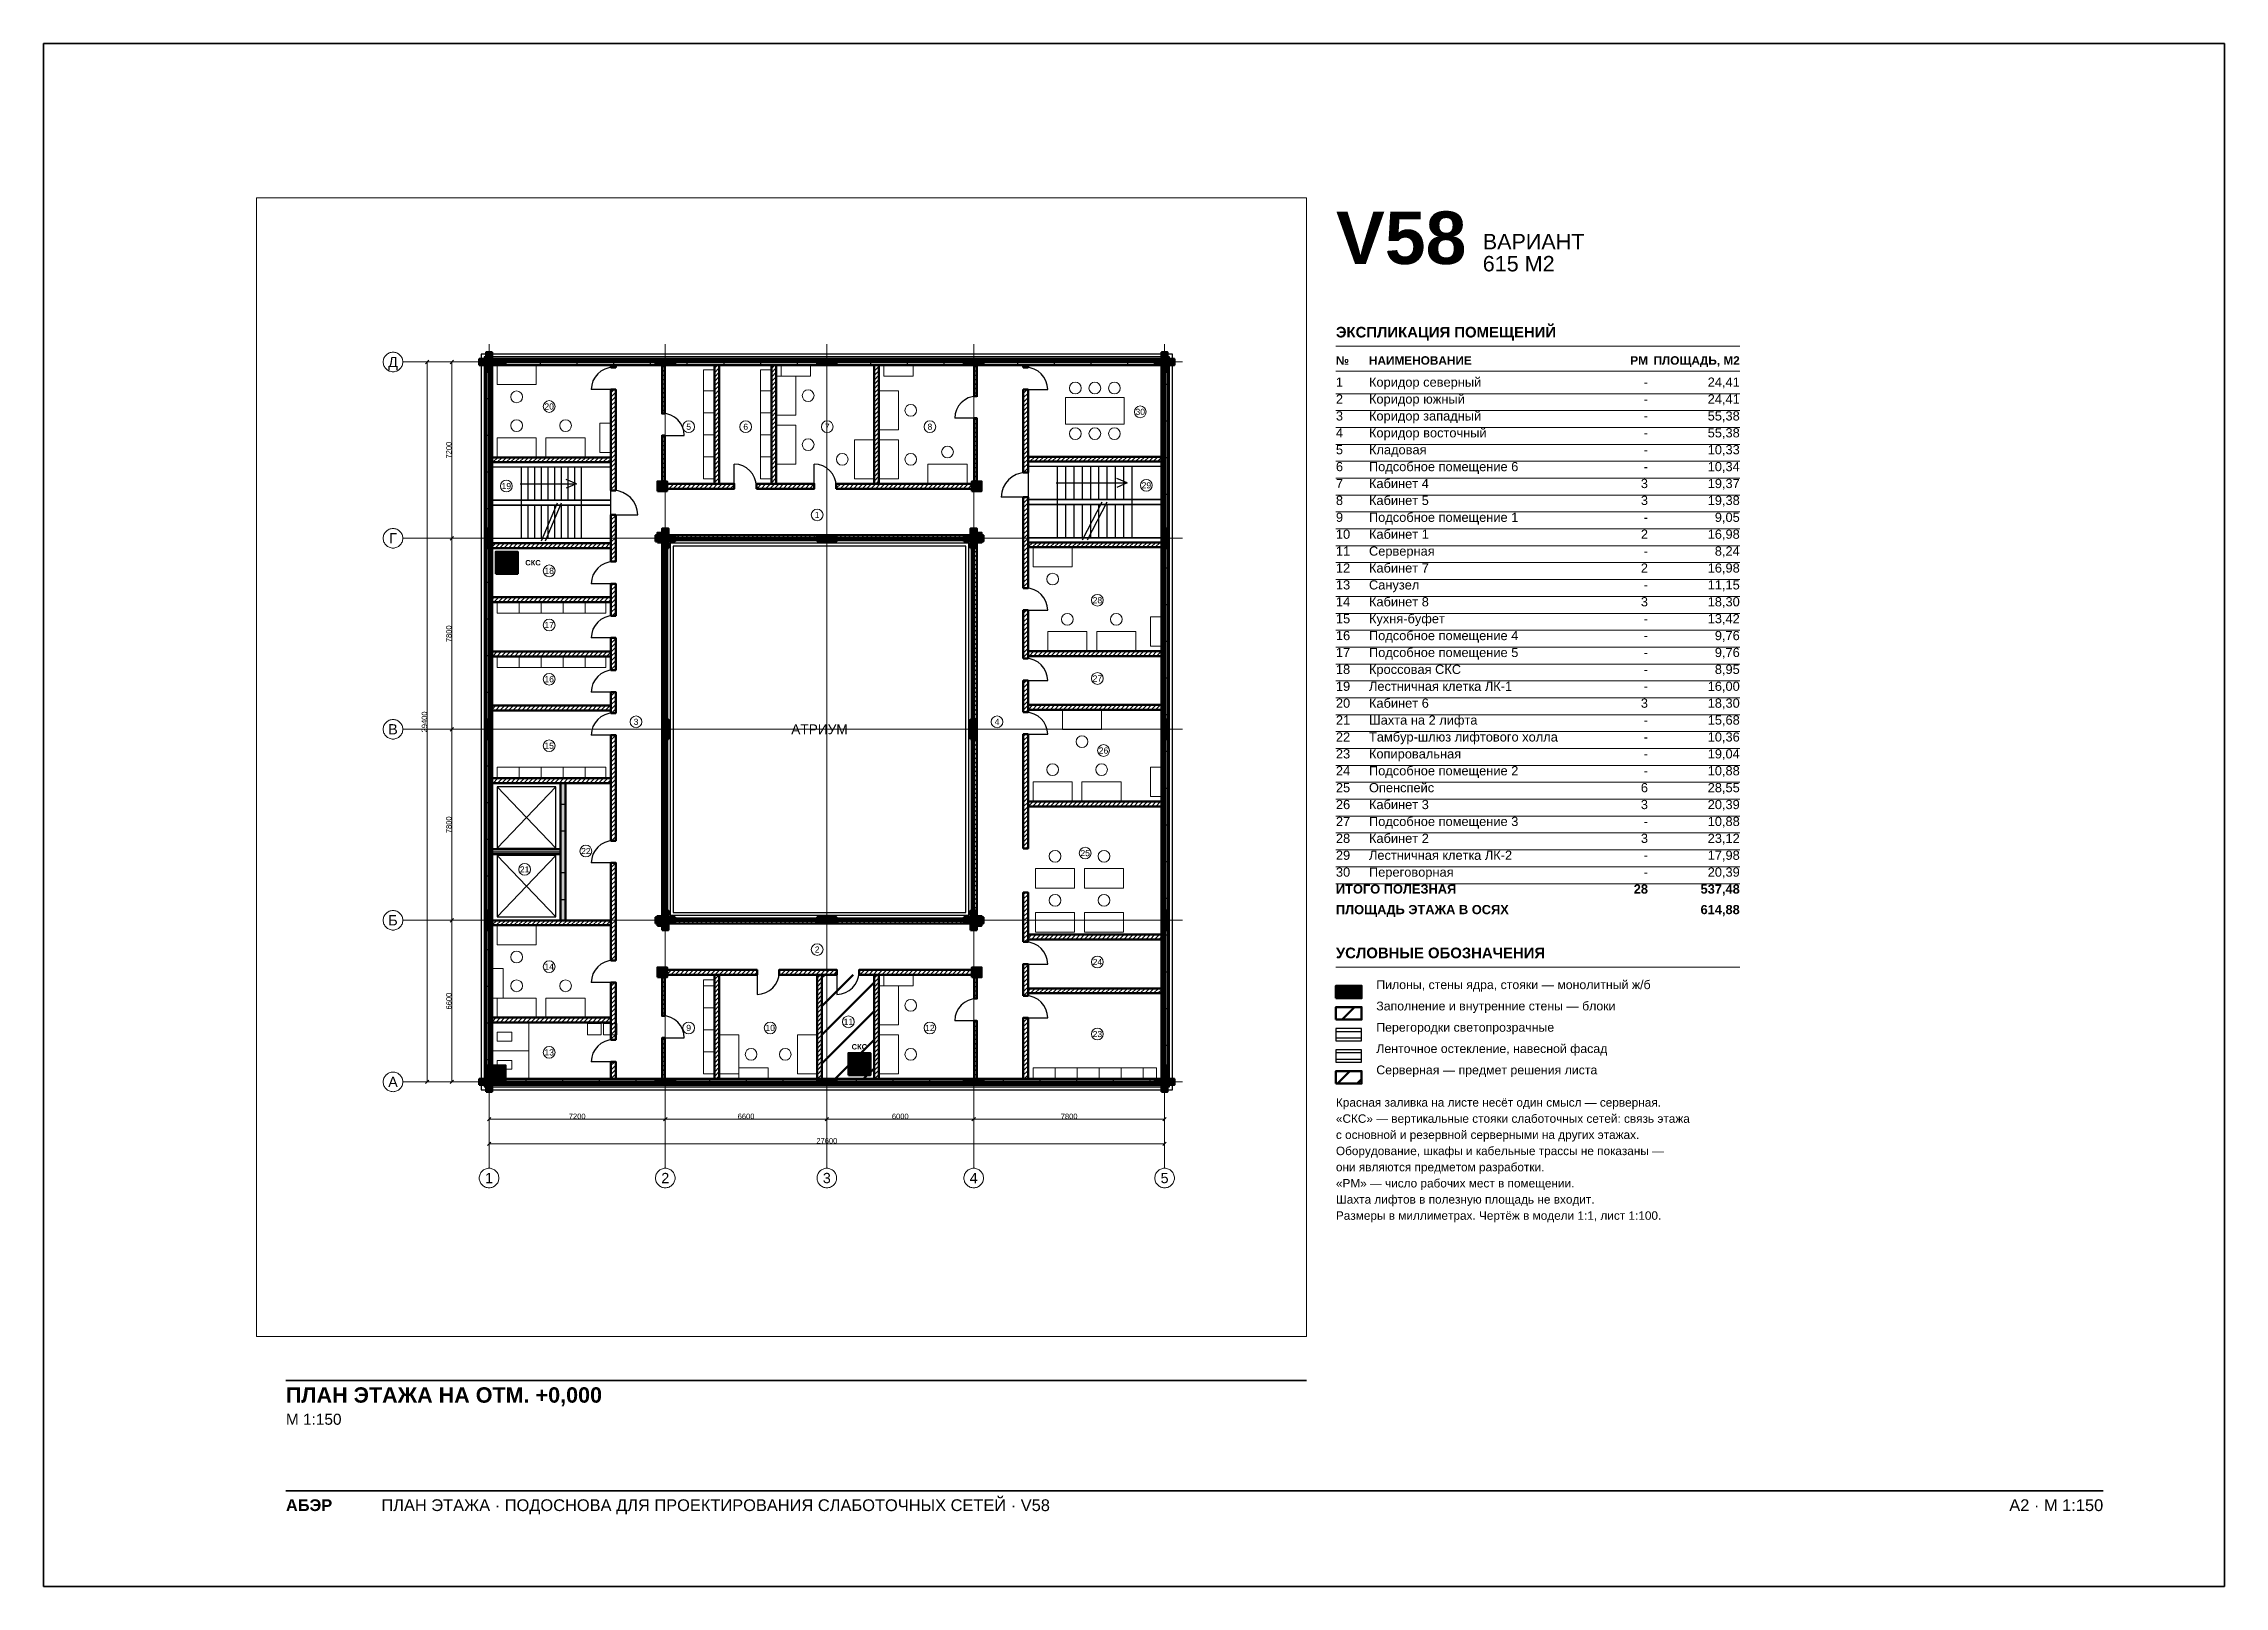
# Paper-space layout 'A2-1-100' of a CAD drawing. Header units: millimetres. Extents: x 0 to 594, y 0 to 420.
# The model-space entities are those that its viewports show. They can reach past a viewport. Long polylines and large blocks are cut down to what shows.
import ezdxf
from ezdxf.enums import TextEntityAlignment as Align

# ---------------------------------------------------------------- set-up
doc = ezdxf.new("R2010")
doc.units = ezdxf.units.MM
doc.linetypes.add('CENTER2', pattern=[2.541, 1.587, -0.318, 0.318, -0.318])
for name, color, linetype, lineweight in [('A-ANNO-LEGEND', 7, 'CONTINUOUS', 18), ('A-ANNO-NOTES', 8, 'CONTINUOUS', 13), ('A-ANNO-ROOM', 7, 'CONTINUOUS', 18), ('A-ANNO-TABLE', 7, 'CONTINUOUS', 18), ('A-DIMS', 8, 'CONTINUOUS', 13), ('A-DOOR', 3, 'CONTINUOUS', 25), ('A-ELEV', 7, 'CONTINUOUS', 25), ('A-FACADE-PANEL', 8, 'CONTINUOUS', 25), ('A-FURN', 8, 'CONTINUOUS', 18), ('A-GLAZ-RIBBON', 5, 'CONTINUOUS', 25), ('A-GRID', 8, 'CENTER2', 13), ('A-HATCH', 9, 'CONTINUOUS', 9), ('A-OUTLINE', 7, 'CONTINUOUS', 50), ('A-SANI', 8, 'CONTINUOUS', 18), ('A-STAIR', 7, 'CONTINUOUS', 25), ('A-TITLE', 7, 'CONTINUOUS', 35), ('A-VIEWPORT', 8, 'CONTINUOUS', 9), ('A-WALL-BLOCK', 9, 'CONTINUOUS', 50), ('A-WALL-GLASS', 4, 'CONTINUOUS', 25), ('A-WALL-RC', 7, 'CONTINUOUS', 50), ('E-SCS-RISER', 1, 'CONTINUOUS', 50), ('E-SERVER-ROOM', 1, 'CONTINUOUS', 50)]:
    doc.layers.add(name, color=color, linetype=linetype, lineweight=lineweight)
doc.styles.add('Arial', font='arial.ttf')
doc.styles.add('Arial-Bold', font='arialbd.ttf')
doc.styles.get("Standard").update_dxf_attribs({"font": 'arial.ttf'})

psp = doc.layouts.new('A2-1-100')

# ---------------------------------------------------------------- texts
at = {"layer": 'A-ANNO-LEGEND'}
for s, height, style, p in [('УСЛОВНЫЕ ОБОЗНАЧЕНИЯ', 2.9, 'Arial-Bold', (352, 171)), ('Пилоны, стены ядра, стояки — монолитный ж/б', 2.4, 'Arial', (363, 162.6)), ('Заполнение и внутренние стены — блоки', 2.4, 'Arial', (363, 156.8)), ('Перегородки светопрозрачные', 2.4, 'Arial', (363, 151)), ('Ленточное остекление, навесной фасад', 2.4, 'Arial', (363, 145.2)), ('Серверная — предмет решения листа', 2.4, 'Arial', (363, 139.4))]:
    psp.add_text(s, height=height, dxfattribs=dict(at, style=style)).set_placement(p)
at = {"layer": 'A-ANNO-NOTES', "style": 'Arial'}
for s, p in [('Красная заливка на листе несёт один смысл — серверная.', (352, 130.6)), ('«СКС» — вертикальные стояки слаботочных сетей: связь этажа', (352, 126.2)), ('с основной и резервной серверными на других этажах.', (352, 121.8)), ('Оборудование, шкафы и кабельные трассы не показаны —', (352, 117.4)), ('они являются предметом разработки.', (352, 113)), ('«РМ» — число рабочих мест в помещении.', (352, 108.6)), ('Шахта лифтов в полезную площадь не входит.', (352, 104.2)), ('Размеры в миллиметрах. Чертёж в модели 1:1, лист 1:100.', (352, 99.8))]:
    psp.add_text(s, height=2.3, dxfattribs=at).set_placement(p)
at = {"layer": 'A-ANNO-TABLE'}
for s, height, style, p in [('ЭКСПЛИКАЦИЯ ПОМЕЩЕНИЙ', 2.9, 'Arial-Bold', (352, 340)), ('№', 2.3, 'Arial-Bold', (352, 332.6)), ('НАИМЕНОВАНИЕ', 2.3, 'Arial-Bold', (361, 332.6)), ('1', 2.5, 'Arial', (352, 326.6)), ('Коридор северный', 2.5, 'Arial', (361, 326.6)), ('2', 2.5, 'Arial', (352, 322)), ('Коридор южный', 2.5, 'Arial', (361, 322)), ('4', 2.5, 'Arial', (352, 312.8)), ('3', 2.5, 'Arial', (352, 317.4)), ('Коридор западный', 2.5, 'Arial', (361, 317.4)), ('Коридор восточный', 2.5, 'Arial', (361, 312.8)), ('5', 2.5, 'Arial', (352, 308.2)), ('Кладовая', 2.5, 'Arial', (361, 308.2)), ('6', 2.5, 'Arial', (352, 303.6)), ('Подсобное помещение 6', 2.5, 'Arial', (361, 303.6)), ('7', 2.5, 'Arial', (352, 299)), ('Кабинет 4', 2.5, 'Arial', (361, 299)), ('Кабинет 5', 2.5, 'Arial', (361, 294.4)), ('8', 2.5, 'Arial', (352, 294.4)), ('9', 2.5, 'Arial', (352, 289.8)), ('Подсобное помещение 1', 2.5, 'Arial', (361, 289.8)), ('10', 2.5, 'Arial', (352, 285.2)), ('Кабинет 1', 2.5, 'Arial', (361, 285.2)), ('11', 2.5, 'Arial', (352, 280.6)), ('Серверная', 2.5, 'Arial', (361, 280.6)), ('12', 2.5, 'Arial', (352, 276)), ('13', 2.5, 'Arial', (352, 271.4)), ('Санузел', 2.5, 'Arial', (361, 271.4)), ('Кабинет 7', 2.5, 'Arial', (361, 276)), ('14', 2.5, 'Arial', (352, 266.8)), ('Кабинет 8', 2.5, 'Arial', (361, 266.8)), ('15', 2.5, 'Arial', (352, 262.2)), ('Кухня-буфет', 2.5, 'Arial', (361, 262.2)), ('16', 2.5, 'Arial', (352, 257.6)), ('17', 2.5, 'Arial', (352, 253)), ('Подсобное помещение 4', 2.5, 'Arial', (361, 257.6)), ('Подсобное помещение 5', 2.5, 'Arial', (361, 253)), ('18', 2.5, 'Arial', (352, 248.4)), ('Кроссовая СКС', 2.5, 'Arial', (361, 248.4)), ('19', 2.5, 'Arial', (352, 243.8)), ('Лестничная клетка ЛК-1', 2.5, 'Arial', (361, 243.8)), ('20', 2.5, 'Arial', (352, 239.2)), ('Кабинет 6', 2.5, 'Arial', (361, 239.2)), ('21', 2.5, 'Arial', (352, 234.6)), ('22', 2.5, 'Arial', (352, 230)), ('Тамбур-шлюз лифтового холла', 2.5, 'Arial', (361, 230)), ('Шахта на 2 лифта', 2.5, 'Arial', (361, 234.6)), ('23', 2.5, 'Arial', (352, 225.4)), ('Копировальная', 2.5, 'Arial', (361, 225.4)), ('24', 2.5, 'Arial', (352, 220.8)), ('Подсобное помещение 2', 2.5, 'Arial', (361, 220.8)), ('25', 2.5, 'Arial', (352, 216.2)), ('26', 2.5, 'Arial', (352, 211.6)), ('Опенспейс', 2.5, 'Arial', (361, 216.2)), ('Кабинет 3', 2.5, 'Arial', (361, 211.6)), ('27', 2.5, 'Arial', (352, 207)), ('Подсобное помещение 3', 2.5, 'Arial', (361, 207)), ('28', 2.5, 'Arial', (352, 202.4)), ('Кабинет 2', 2.5, 'Arial', (361, 202.4)), ('29', 2.5, 'Arial', (352, 197.8)), ('Лестничная клетка ЛК-2', 2.5, 'Arial', (361, 197.8)), ('30', 2.5, 'Arial', (352, 193.2)), ('ИТОГО ПОЛЕЗНАЯ', 2.5, 'Arial-Bold', (352, 188.6)), ('Переговорная', 2.5, 'Arial', (361, 193.2)), ('ПЛОЩАДЬ ЭТАЖА В ОСЯХ', 2.5, 'Arial-Bold', (352, 183))]:
    psp.add_text(s, height=height, dxfattribs=dict(at, style=style)).set_placement(p)
for s, height, style, p in [('РМ', 2.3, 'Arial-Bold', (437, 332.6)), ('ПЛОЩАДЬ, М2', 2.3, 'Arial-Bold', (462, 332.6)), ('-', 2.5, 'Arial', (437, 326.6)), ('24,41', 2.5, 'Arial', (462, 326.6)), ('-', 2.5, 'Arial', (437, 322)), ('24,41', 2.5, 'Arial', (462, 322)), ('-', 2.5, 'Arial', (437, 317.4)), ('55,38', 2.5, 'Arial', (462, 317.4)), ('55,38', 2.5, 'Arial', (462, 312.8)), ('-', 2.5, 'Arial', (437, 312.8)), ('-', 2.5, 'Arial', (437, 308.2)), ('10,33', 2.5, 'Arial', (462, 308.2)), ('-', 2.5, 'Arial', (437, 303.6)), ('10,34', 2.5, 'Arial', (462, 303.6)), ('3', 2.5, 'Arial', (437, 299)), ('19,37', 2.5, 'Arial', (462, 299)), ('3', 2.5, 'Arial', (437, 294.4)), ('19,38', 2.5, 'Arial', (462, 294.4)), ('9,05', 2.5, 'Arial', (462, 289.8)), ('2', 2.5, 'Arial', (437, 285.2)), ('-', 2.5, 'Arial', (437, 289.8)), ('16,98', 2.5, 'Arial', (462, 285.2)), ('-', 2.5, 'Arial', (437, 280.6)), ('8,24', 2.5, 'Arial', (462, 280.6)), ('2', 2.5, 'Arial', (437, 276)), ('16,98', 2.5, 'Arial', (462, 276)), ('11,15', 2.5, 'Arial', (462, 271.4)), ('3', 2.5, 'Arial', (437, 266.8)), ('-', 2.5, 'Arial', (437, 271.4)), ('18,30', 2.5, 'Arial', (462, 266.8)), ('-', 2.5, 'Arial', (437, 262.2)), ('13,42', 2.5, 'Arial', (462, 262.2)), ('-', 2.5, 'Arial', (437, 257.6)), ('9,76', 2.5, 'Arial', (462, 257.6)), ('9,76', 2.5, 'Arial', (462, 253)), ('-', 2.5, 'Arial', (437, 253)), ('-', 2.5, 'Arial', (437, 248.4)), ('8,95', 2.5, 'Arial', (462, 248.4)), ('-', 2.5, 'Arial', (437, 243.8)), ('16,00', 2.5, 'Arial', (462, 243.8)), ('3', 2.5, 'Arial', (437, 239.2)), ('18,30', 2.5, 'Arial', (462, 239.2)), ('-', 2.5, 'Arial', (437, 234.6)), ('15,68', 2.5, 'Arial', (462, 234.6)), ('10,36', 2.5, 'Arial', (462, 230)), ('-', 2.5, 'Arial', (437, 230)), ('-', 2.5, 'Arial', (437, 225.4)), ('19,04', 2.5, 'Arial', (462, 225.4)), ('-', 2.5, 'Arial', (437, 220.8)), ('10,88', 2.5, 'Arial', (462, 220.8)), ('3', 2.5, 'Arial', (437, 211.6)), ('6', 2.5, 'Arial', (437, 216.2)), ('28,55', 2.5, 'Arial', (462, 216.2)), ('20,39', 2.5, 'Arial', (462, 211.6)), ('-', 2.5, 'Arial', (437, 207)), ('10,88', 2.5, 'Arial', (462, 207)), ('3', 2.5, 'Arial', (437, 202.4)), ('23,12', 2.5, 'Arial', (462, 202.4)), ('-', 2.5, 'Arial', (437, 197.8)), ('17,98', 2.5, 'Arial', (462, 197.8)), ('28', 2.5, 'Arial-Bold', (437, 188.6)), ('-', 2.5, 'Arial', (437, 193.2)), ('537,48', 2.5, 'Arial-Bold', (462, 188.6)), ('20,39', 2.5, 'Arial', (462, 193.2)), ('614,88', 2.5, 'Arial-Bold', (462, 183))]:
    psp.add_text(s, height=height, dxfattribs=dict(at, style=style)).set_placement(p, align=Align.RIGHT)
at = {"layer": 'A-TITLE'}
for s, height, style, p in [('V58', 14.3, 'Arial-Bold', (352, 360)), ('ВАРИАНТ', 4.2, 'Arial', (392, 364)), ('615 М2', 4.2, 'Arial', (392, 358)), ('ПЛАН ЭТАЖА НА ОТМ. +0,000', 4.2, 'Arial-Bold', (66, 50)), ('М 1:150', 3, 'Arial', (66, 44)), ('ПЛАН ЭТАЖА · ПОДОСНОВА ДЛЯ ПРОЕКТИРОВАНИЯ СЛАБОТОЧНЫХ СЕТЕЙ · V58', 3.2, 'Arial', (92, 20.5)), ('АБЭР', 3.2, 'Arial-Bold', (66, 20.5))]:
    psp.add_text(s, height=height, dxfattribs=dict(at, style=style)).set_placement(p)
at = {"layer": 'A-TITLE', "style": 'Arial'}
psp.add_text('A2 · М 1:150', height=3.2, dxfattribs=at).set_placement((561, 20.5), align=Align.RIGHT)

msp = doc.modelspace()

# ---------------------------------------------------------------- texts
at = {"layer": 'A-ANNO-ROOM'}
for s, p in [('20', (2455, 27582)), ('5', (8155, 26755)), ('6', (10485, 26755)), ('7', (13816, 26755)), ('8', (18010, 26755)), ('30', (26605, 27363)), ('19', (705, 24332)), ('29', (26855, 24363)), ('1', (13405, 23155)), ('18', (2455, 20870)), ('28', (24855, 19671)), ('17', (2455, 18657)), ('16', (2455, 16445)), ('27', (24855, 16475)), ('3', (6005, 14705)), ('4', (20755, 14705)), ('15', (2455, 13728)), ('26', (25105, 13533)), ('22', (3955, 9428)), ('25', (24355, 9344)), ('21', (1455, 8678)), ('2', (13405, 5405)), ('14', (2455, 4705)), ('24', (24855, 4898)), ('9', (8155, 2205)), ('10', (11485, 2205)), ('11', (14680, 2455)), ('12', (18010, 2205)), ('23', (24855, 1955)), ('13', (2455, 1205))]:
    msp.add_text(s, height=250, dxfattribs=at).set_placement(p, align=Align.MIDDLE_CENTER)
at = {"layer": 'A-ANNO-ROOM', "style": 'Arial'}
msp.add_text('АТРИУМ', height=400, dxfattribs=at).set_placement((13500, 14400), align=Align.MIDDLE_CENTER)
at = {"layer": 'A-DIMS'}
for s, p in [('7200', (-1645, 25800)), ('7800', (-1645, 18300)), ('29400', (-2645, 14700)), ('7800', (-1645, 10500)), ('6600', (-1645, 3300))]:
    msp.add_text(s, height=220, rotation=90, dxfattribs=at).set_placement(p, align=Align.MIDDLE_CENTER)
for s, p in [('7200', (3600, -1405)), ('6600', (10500, -1405)), ('6000', (16800, -1405)), ('7800', (23700, -1405)), ('27600', (13800, -2405))]:
    msp.add_text(s, height=220, dxfattribs=at).set_placement(p, align=Align.MIDDLE_CENTER)
at = {"layer": 'A-GRID'}
for s, p in [('Д', (-3925, 29400)), ('Г', (-3925, 22200)), ('В', (-3925, 14400)), ('Б', (-3925, 6600)), ('А', (-3925, 0)), ('1', (0, -3925)), ('2', (7200, -3925)), ('3', (13800, -3925)), ('4', (19800, -3925)), ('5', (27600, -3925))]:
    msp.add_text(s, height=420, dxfattribs=at).set_placement(p, align=Align.MIDDLE_CENTER)
at = {"layer": 'E-SCS-RISER', "style": 'Arial-Bold'}
for p in [(1795, 21202), (15130, 1435)]:
    msp.add_text('СКС', height=220, dxfattribs=at).set_placement(p, align=Align.MIDDLE_CENTER)

# ---------------------------------------------------------------- hatches: boundary and pattern name
at = {"layer": 'A-HATCH'}
h = msp.add_hatch(dxfattribs=at)
h.set_pattern_fill('ANSI31', scale=40)
h.paths.add_polyline_path([(4975, 29175), (5175, 29175), (5175, 29275), (5175, 29275), (4975, 29275), (4975, 29275)])
h = msp.add_hatch(dxfattribs=at)
h.set_pattern_fill('ANSI31', scale=40)
h.paths.add_polyline_path([(7075, 27300), (7175, 27300), (7175, 29275), (7175, 29275), (7075, 29275), (7075, 29275)])
h = msp.add_hatch(dxfattribs=at)
h.set_pattern_fill('ANSI31', scale=40)
h.paths.add_polyline_path([(9205, 24425), (9405, 24425), (9405, 29275), (9405, 29275), (9205, 29275), (9205, 29275)])
h = msp.add_hatch(dxfattribs=at)
h.set_pattern_fill('ANSI31', scale=40)
h.paths.add_polyline_path([(11536, 24425), (11736, 24425), (11736, 29275), (11736, 29275), (11536, 29275), (11536, 29275)])
h = msp.add_hatch(dxfattribs=at)
h.set_pattern_fill('ANSI31', scale=40)
h.paths.add_polyline_path([(15730, 24425), (15930, 24425), (15930, 29275), (15930, 29275), (15730, 29275), (15730, 29275)])
h = msp.add_hatch(dxfattribs=at)
h.set_pattern_fill('ANSI31', scale=40)
h.paths.add_polyline_path([(19825, 28000), (19925, 28000), (19925, 29275), (19925, 29275), (19825, 29275), (19825, 29275)])
h = msp.add_hatch(dxfattribs=at)
h.set_pattern_fill('ANSI31', scale=40)
h.paths.add_polyline_path([(21825, 29175), (22025, 29175), (22025, 29275), (22025, 29275), (21825, 29275), (21825, 29275)])
h = msp.add_hatch(dxfattribs=at)
h.set_pattern_fill('ANSI31', scale=40)
h.paths.add_polyline_path([(4975, 24152), (5175, 24152), (5175, 28275), (4975, 28275)])
h = msp.add_hatch(dxfattribs=at)
h.set_pattern_fill('ANSI31', scale=40)
h.paths.add_polyline_path([(21825, 24883), (22025, 24883), (22025, 28275), (21825, 28275)])
h = msp.add_hatch(dxfattribs=at)
h.set_pattern_fill('ANSI31', scale=40)
h.paths.add_polyline_path([(19825, 24425), (19925, 24425), (19925, 27100), (19825, 27100)])
h = msp.add_hatch(dxfattribs=at)
h.set_pattern_fill('ANSI31', scale=40)
h.paths.add_polyline_path([(7075, 24425), (7175, 24425), (7175, 26400), (7075, 26400)])
h = msp.add_hatch(dxfattribs=at)
h.set_pattern_fill('ANSI31', scale=40)
h.paths.add_polyline_path([(125, 25302), (125, 25302), (4975, 25302), (4975, 25502), (125, 25502), (125, 25502)])
h = msp.add_hatch(dxfattribs=at)
h.set_pattern_fill('ANSI31', scale=40)
h.paths.add_polyline_path([(22025, 25333), (27475, 25333), (27475, 25333), (27475, 25533), (27475, 25533), (22025, 25533)])
h = msp.add_hatch(dxfattribs=at)
h.set_pattern_fill('ANSI31', scale=40)
h.paths.add_polyline_path([(7075, 24225), (10020.5, 24225), (10020.5, 24425), (7075, 24425)])
h = msp.add_hatch(dxfattribs=at)
h.set_pattern_fill('ANSI31', scale=40)
h.paths.add_polyline_path([(10920.5, 24225), (13283, 24225), (13283, 24425), (10920.5, 24425)])
h = msp.add_hatch(dxfattribs=at)
h.set_pattern_fill('ANSI31', scale=40)
h.paths.add_polyline_path([(14183, 24225), (19925, 24225), (19925, 24425), (14183, 24425)])
h = msp.add_hatch(dxfattribs=at)
h.set_pattern_fill('ANSI31', scale=40)
h.paths.add_polyline_path([(21825, 20162), (22025, 20162), (22025, 23883), (21825, 23883)])
h = msp.add_hatch(dxfattribs=at)
h.set_pattern_fill('ANSI31', scale=40)
h.paths.add_polyline_path([(4975, 21246), (5175, 21246), (5175, 23152), (4975, 23152)])
h = msp.add_hatch(dxfattribs=at)
h.set_pattern_fill('ANSI31', scale=40)
h.paths.add_polyline_path([(7075, 22125), (19925, 22125), (19925, 22325), (7075, 22325)])
h = msp.add_hatch(dxfattribs=at)
h.set_pattern_fill('ANSI31', scale=40)
h.paths.add_polyline_path([(125, 21802), (125, 21802), (4975, 21802), (4975, 22002), (125, 22002), (125, 22002)])
h = msp.add_hatch(dxfattribs=at)
h.set_pattern_fill('ANSI31', scale=40)
h.paths.add_polyline_path([(7075, 6675), (7275, 6675), (7275, 22125), (7075, 22125)])
h = msp.add_hatch(dxfattribs=at)
h.set_pattern_fill('ANSI31', scale=40)
h.paths.add_polyline_path([(19725, 6675), (19925, 6675), (19925, 22125), (19725, 22125)])
h = msp.add_hatch(dxfattribs=at)
h.set_pattern_fill('ANSI31', scale=40)
h.paths.add_polyline_path([(22025, 21833), (27475, 21833), (27475, 21833), (27475, 22033), (27475, 22033), (22025, 22033)])
h = msp.add_hatch(dxfattribs=at)
h.set_pattern_fill('ANSI31', scale=40)
h.paths.add_polyline_path([(125, 19590), (125, 19590), (4975, 19590), (4975, 19790), (125, 19790), (125, 19790)])
h = msp.add_hatch(dxfattribs=at)
h.set_pattern_fill('ANSI31', scale=40)
h.paths.add_polyline_path([(4975, 19033.5), (5175, 19033.5), (5175, 20346), (4975, 20346)])
h = msp.add_hatch(dxfattribs=at)
h.set_pattern_fill('ANSI31', scale=40)
h.paths.add_polyline_path([(21825, 17291), (22025, 17291), (22025, 19262), (21825, 19262)])
h = msp.add_hatch(dxfattribs=at)
h.set_pattern_fill('ANSI31', scale=40)
h.paths.add_polyline_path([(4975, 16821), (5175, 16821), (5175, 18133.5), (4975, 18133.5)])
h = msp.add_hatch(dxfattribs=at)
h.set_pattern_fill('ANSI31', scale=40)
h.paths.add_polyline_path([(125, 17377), (125, 17377), (4975, 17377), (4975, 17577), (125, 17577), (125, 17577)])
h = msp.add_hatch(dxfattribs=at)
h.set_pattern_fill('ANSI31', scale=40)
h.paths.add_polyline_path([(22025, 17391), (27475, 17391), (27475, 17391), (27475, 17591), (27475, 17591), (22025, 17591)])
h = msp.add_hatch(dxfattribs=at)
h.set_pattern_fill('ANSI31', scale=40)
h.paths.add_polyline_path([(21825, 15095), (22025, 15095), (22025, 16391), (21825, 16391)])
h = msp.add_hatch(dxfattribs=at)
h.set_pattern_fill('ANSI31', scale=40)
h.paths.add_polyline_path([(125, 15165), (125, 15165), (4975, 15165), (4975, 15365), (125, 15365), (125, 15365)])
h = msp.add_hatch(dxfattribs=at)
h.set_pattern_fill('ANSI31', scale=40)
h.paths.add_polyline_path([(4975, 15065), (5175, 15065), (5175, 15921), (4975, 15921)])
h = msp.add_hatch(dxfattribs=at)
h.set_pattern_fill('ANSI31', scale=40)
h.paths.add_polyline_path([(22025, 15195), (27475, 15195), (27475, 15195), (27475, 15395), (27475, 15395), (22025, 15395)])
h = msp.add_hatch(dxfattribs=at)
h.set_pattern_fill('ANSI31', scale=40)
h.paths.add_polyline_path([(4975, 9848), (5175, 9848), (5175, 14165), (4975, 14165)])
h = msp.add_hatch(dxfattribs=at)
h.set_pattern_fill('ANSI31', scale=40)
h.paths.add_polyline_path([(21825, 9533.5), (22025, 9533.5), (22025, 14195), (21825, 14195)])
h = msp.add_hatch(dxfattribs=at)
h.set_pattern_fill('ANSI31', scale=40)
h.paths.add_polyline_path([(125, 12198), (125, 12198), (4975, 12198), (4975, 12398), (125, 12398), (125, 12398)])
h = msp.add_hatch(dxfattribs=at)
h.set_pattern_fill('ANSI31', scale=40)
h.paths.add_polyline_path([(22025, 11253), (27475, 11253), (27475, 11253), (27475, 11453), (27475, 11453), (22025, 11453)])
h = msp.add_hatch(dxfattribs=at)
h.set_pattern_fill('ANSI31', scale=40)
h.paths.add_polyline_path([(4975, 4961.5), (5175, 4961.5), (5175, 8948), (4975, 8948)])
h = msp.add_hatch(dxfattribs=at)
h.set_pattern_fill('ANSI31', scale=40)
h.paths.add_polyline_path([(21825, 5714), (22025, 5714), (22025, 7733.5), (21825, 7733.5)])
h = msp.add_hatch(dxfattribs=at)
h.set_pattern_fill('ANSI31', scale=40)
h.paths.add_polyline_path([(125, 6398), (125, 6398), (4975, 6398), (4975, 6598), (125, 6598), (125, 6598)])
h = msp.add_hatch(dxfattribs=at)
h.set_pattern_fill('ANSI31', scale=40)
h.paths.add_polyline_path([(7075, 6475), (19925, 6475), (19925, 6675), (7075, 6675)])
h = msp.add_hatch(dxfattribs=at)
h.set_pattern_fill('ANSI31', scale=40)
h.paths.add_polyline_path([(22025, 5814), (27475, 5814), (27475, 5814), (27475, 6014), (27475, 6014), (22025, 6014)])
h = msp.add_hatch(dxfattribs=at)
h.set_pattern_fill('ANSI31', scale=40)
h.paths.add_polyline_path([(7075, 4375), (10952.5, 4375), (10952.5, 4575), (7075, 4575)])
h = msp.add_hatch(dxfattribs=at)
h.set_pattern_fill('ANSI31', scale=40)
h.paths.add_polyline_path([(11852.5, 4375), (14215, 4375), (14215, 4575), (11852.5, 4575)])
h = msp.add_hatch(dxfattribs=at)
h.set_pattern_fill('ANSI31', scale=40)
h.paths.add_polyline_path([(15115, 4375), (19925, 4375), (19925, 4575), (15115, 4575)])
h = msp.add_hatch(dxfattribs=at)
h.set_pattern_fill('ANSI31', scale=40)
h.paths.add_polyline_path([(21825, 3518), (22025, 3518), (22025, 4814), (21825, 4814)])
h = msp.add_hatch(dxfattribs=at)
h.set_pattern_fill('ANSI31', scale=40)
h.paths.add_polyline_path([(4975, 1725), (5175, 1725), (5175, 4061.5), (4975, 4061.5)])
h = msp.add_hatch(dxfattribs=at)
h.set_pattern_fill('ANSI31', scale=40)
h.paths.add_polyline_path([(7075, 2700), (7175, 2700), (7175, 4375), (7075, 4375)])
h = msp.add_hatch(dxfattribs=at)
h.set_pattern_fill('ANSI31', scale=40)
h.paths.add_polyline_path([(9205, 125), (9405, 125), (9405, 125), (9405, 4375), (9205, 4375), (9205, 125)])
h = msp.add_hatch(dxfattribs=at)
h.set_pattern_fill('ANSI31', scale=40)
h.paths.add_polyline_path([(13400, 125), (13600, 125), (13600, 125), (13600, 4375), (13400, 4375), (13400, 125)])
h = msp.add_hatch(dxfattribs=at)
h.set_pattern_fill('ANSI31', scale=40)
h.paths.add_polyline_path([(15730, 125), (15930, 125), (15930, 125), (15930, 4375), (15730, 4375), (15730, 125)])
h = msp.add_hatch(dxfattribs=at)
h.set_pattern_fill('ANSI31', scale=40)
h.paths.add_polyline_path([(19825, 3400), (19925, 3400), (19925, 4375), (19825, 4375)])
h = msp.add_hatch(dxfattribs=at)
h.set_pattern_fill('ANSI31', scale=40)
h.paths.add_polyline_path([(22025, 3618), (27475, 3618), (27475, 3618), (27475, 3818), (27475, 3818), (22025, 3818)])
h = msp.add_hatch(dxfattribs=at)
h.set_pattern_fill('ANSI31', scale=40)
h.paths.add_polyline_path([(125, 2425), (125, 2425), (4975, 2425), (4975, 2625), (125, 2625), (125, 2625)])
h = msp.add_hatch(dxfattribs=at)
h.set_pattern_fill('ANSI31', scale=40)
h.paths.add_polyline_path([(7075, 125), (7175, 125), (7175, 125), (7175, 1800), (7075, 1800), (7075, 125)])
h = msp.add_hatch(dxfattribs=at)
h.set_pattern_fill('ANSI31', scale=40)
h.paths.add_polyline_path([(19825, 125), (19925, 125), (19925, 125), (19925, 2500), (19825, 2500), (19825, 125)])
h = msp.add_hatch(dxfattribs=at)
h.set_pattern_fill('ANSI31', scale=40)
h.paths.add_polyline_path([(21825, 125), (22025, 125), (22025, 125), (22025, 2618), (21825, 2618), (21825, 125)])
h = msp.add_hatch(dxfattribs=at)
h.set_pattern_fill('ANSI31', scale=40)
h.paths.add_polyline_path([(4975, 125), (5175, 125), (5175, 125), (5175, 825), (4975, 825), (4975, 125)])
at = {"layer": 'A-WALL-RC'}
h = msp.add_hatch(color=7, dxfattribs=at)
h.dxf.hatch_style = 1
h.paths.add_polyline_path([(-400, 29275), (400, 29275), (400, 29525), (-400, 29525)])
h = msp.add_hatch(color=7, dxfattribs=at)
h.dxf.hatch_style = 1
h.paths.add_polyline_path([(-125, 29000), (125, 29000), (125, 29800), (-125, 29800)])
h = msp.add_hatch(color=7, dxfattribs=at)
h.dxf.hatch_style = 1
h.paths.add_polyline_path([(-125, 29275), (675, 29275), (675, 29525), (-125, 29525)])
h = msp.add_hatch(color=7, dxfattribs=at)
h.dxf.hatch_style = 1
h.paths.add_polyline_path([(6800, 29275), (7600, 29275), (7600, 29525), (6800, 29525)])
h = msp.add_hatch(color=7, dxfattribs=at)
h.dxf.hatch_style = 1
h.paths.add_polyline_path([(13400, 29275), (14200, 29275), (14200, 29525), (13400, 29525)])
h = msp.add_hatch(color=7, dxfattribs=at)
h.dxf.hatch_style = 1
h.paths.add_polyline_path([(19400, 29275), (20200, 29275), (20200, 29525), (19400, 29525)])
h = msp.add_hatch(color=7, dxfattribs=at)
h.dxf.hatch_style = 1
h.paths.add_polyline_path([(27200, 29275), (28000, 29275), (28000, 29525), (27200, 29525)])
h = msp.add_hatch(color=7, dxfattribs=at)
h.dxf.hatch_style = 1
h.paths.add_polyline_path([(27475, 29000), (27725, 29000), (27725, 29800), (27475, 29800)])
h = msp.add_hatch(color=7, dxfattribs=at)
h.dxf.hatch_style = 1
h.paths.add_polyline_path([(27475, 29275), (27725, 29275), (27725, 29525), (27475, 29525)])
h = msp.add_hatch(color=7, dxfattribs=at)
h.dxf.hatch_style = 1
h.paths.add_polyline_path([(6875, 24125), (7275, 24125), (7275, 24525), (6875, 24525)])
h = msp.add_hatch(color=7, dxfattribs=at)
h.dxf.hatch_style = 1
h.paths.add_polyline_path([(19725, 24125), (20125, 24125), (20125, 24525), (19725, 24525)])
h = msp.add_hatch(color=7, dxfattribs=at)
h.dxf.hatch_style = 1
h.paths.add_polyline_path([(-125, 21800), (125, 21800), (125, 22600), (-125, 22600)])
h = msp.add_hatch(color=7, dxfattribs=at)
h.dxf.hatch_style = 1
h.paths.add_polyline_path([(6800, 22075), (7600, 22075), (7600, 22325), (6800, 22325)])
h = msp.add_hatch(color=7, dxfattribs=at)
h.dxf.hatch_style = 1
h.paths.add_polyline_path([(6875, 22025), (7275, 22025), (7275, 22425), (6875, 22425)])
h = msp.add_hatch(color=7, dxfattribs=at)
h.dxf.hatch_style = 1
h.paths.add_polyline_path([(7075, 21800), (7325, 21800), (7325, 22600), (7075, 22600)])
h = msp.add_hatch(color=7, dxfattribs=at)
h.dxf.hatch_style = 1
h.paths.add_polyline_path([(13400, 22075), (14200, 22075), (14200, 22325), (13400, 22325)])
h = msp.add_hatch(color=7, dxfattribs=at)
h.dxf.hatch_style = 1
h.paths.add_polyline_path([(19400, 22075), (20200, 22075), (20200, 22325), (19400, 22325)])
h = msp.add_hatch(color=7, dxfattribs=at)
h.dxf.hatch_style = 1
h.paths.add_polyline_path([(19675, 21800), (19925, 21800), (19925, 22600), (19675, 22600)])
h = msp.add_hatch(color=7, dxfattribs=at)
h.dxf.hatch_style = 1
h.paths.add_polyline_path([(19725, 22025), (20125, 22025), (20125, 22425), (19725, 22425)])
h = msp.add_hatch(color=7, dxfattribs=at)
h.dxf.hatch_style = 1
h.paths.add_polyline_path([(27475, 21800), (27725, 21800), (27725, 22600), (27475, 22600)])
h = msp.add_hatch(color=7, dxfattribs=at)
h.dxf.hatch_style = 1
h.paths.add_polyline_path([(-125, 14000), (125, 14000), (125, 14800), (-125, 14800)])
h = msp.add_hatch(color=7, dxfattribs=at)
h.dxf.hatch_style = 1
h.paths.add_polyline_path([(7075, 14000), (7325, 14000), (7325, 14800), (7075, 14800)])
h = msp.add_hatch(color=7, dxfattribs=at)
h.dxf.hatch_style = 1
h.paths.add_polyline_path([(19675, 14000), (19925, 14000), (19925, 14800), (19675, 14800)])
h = msp.add_hatch(color=7, dxfattribs=at)
h.dxf.hatch_style = 1
h.paths.add_polyline_path([(27475, 14000), (27725, 14000), (27725, 14800), (27475, 14800)])
h = msp.add_hatch(color=7, dxfattribs=at)
h.dxf.hatch_style = 1
h.paths.add_polyline_path([(2925, 6598), (3125, 6598), (3125, 12198), (2925, 12198)])
h = msp.add_hatch(color=7, dxfattribs=at)
h.dxf.hatch_style = 1
h.paths.add_polyline_path([(125, 9298), (125, 9298), (2925, 9298), (2925, 9498), (125, 9498), (125, 9498)])
h = msp.add_hatch(color=7, dxfattribs=at)
h.dxf.hatch_style = 1
h.paths.add_polyline_path([(-125, 6200), (125, 6200), (125, 7000), (-125, 7000)])
h = msp.add_hatch(color=7, dxfattribs=at)
h.dxf.hatch_style = 1
h.paths.add_polyline_path([(6800, 6475), (7600, 6475), (7600, 6725), (6800, 6725)])
h = msp.add_hatch(color=7, dxfattribs=at)
h.dxf.hatch_style = 1
h.paths.add_polyline_path([(6875, 6375), (7275, 6375), (7275, 6775), (6875, 6775)])
h = msp.add_hatch(color=7, dxfattribs=at)
h.dxf.hatch_style = 1
h.paths.add_polyline_path([(7075, 6200), (7325, 6200), (7325, 7000), (7075, 7000)])
h = msp.add_hatch(color=7, dxfattribs=at)
h.dxf.hatch_style = 1
h.paths.add_polyline_path([(13400, 6475), (14200, 6475), (14200, 6725), (13400, 6725)])
h = msp.add_hatch(color=7, dxfattribs=at)
h.dxf.hatch_style = 1
h.paths.add_polyline_path([(19400, 6475), (20200, 6475), (20200, 6725), (19400, 6725)])
h = msp.add_hatch(color=7, dxfattribs=at)
h.dxf.hatch_style = 1
h.paths.add_polyline_path([(19675, 6200), (19925, 6200), (19925, 7000), (19675, 7000)])
h = msp.add_hatch(color=7, dxfattribs=at)
h.dxf.hatch_style = 1
h.paths.add_polyline_path([(19725, 6375), (20125, 6375), (20125, 6775), (19725, 6775)])
h = msp.add_hatch(color=7, dxfattribs=at)
h.dxf.hatch_style = 1
h.paths.add_polyline_path([(27475, 6200), (27725, 6200), (27725, 7000), (27475, 7000)])
h = msp.add_hatch(color=7, dxfattribs=at)
h.dxf.hatch_style = 1
h.paths.add_polyline_path([(6875, 4275), (7275, 4275), (7275, 4675), (6875, 4675)])
h = msp.add_hatch(color=7, dxfattribs=at)
h.dxf.hatch_style = 1
h.paths.add_polyline_path([(19725, 4275), (20125, 4275), (20125, 4675), (19725, 4675)])
h = msp.add_hatch(color=7, dxfattribs=at)
h.dxf.hatch_style = 1
h.paths.add_polyline_path([(-400, -125), (400, -125), (400, 125), (-400, 125)])
h = msp.add_hatch(color=7, dxfattribs=at)
h.dxf.hatch_style = 1
h.paths.add_polyline_path([(-125, -125), (675, -125), (675, 675), (-125, 675)])
h = msp.add_hatch(color=7, dxfattribs=at)
h.dxf.hatch_style = 1
h.paths.add_polyline_path([(-125, -400), (125, -400), (125, 400), (-125, 400)])
h = msp.add_hatch(color=7, dxfattribs=at)
h.dxf.hatch_style = 1
h.paths.add_polyline_path([(6800, -125), (7600, -125), (7600, 125), (6800, 125)])
h = msp.add_hatch(color=7, dxfattribs=at)
h.dxf.hatch_style = 1
h.paths.add_polyline_path([(13400, -125), (14200, -125), (14200, 125), (13400, 125)])
h = msp.add_hatch(color=7, dxfattribs=at)
h.dxf.hatch_style = 1
h.paths.add_polyline_path([(19400, -125), (20200, -125), (20200, 125), (19400, 125)])
h = msp.add_hatch(color=7, dxfattribs=at)
h.dxf.hatch_style = 1
h.paths.add_polyline_path([(27200, -125), (28000, -125), (28000, 125), (27200, 125)])
h = msp.add_hatch(color=7, dxfattribs=at)
h.dxf.hatch_style = 1
h.paths.add_polyline_path([(27475, -125), (27725, -125), (27725, 675), (27475, 675)])
h = msp.add_hatch(color=7, dxfattribs=at)
h.dxf.hatch_style = 1
h.paths.add_polyline_path([(27475, -400), (27725, -400), (27725, 400), (27475, 400)])
at = {"layer": 'E-SCS-RISER'}
h = msp.add_hatch(color=7, dxfattribs=at)
h.dxf.hatch_style = 1
h.paths.add_polyline_path([(275, 20752), (1175, 20752), (1175, 21652), (275, 21652)])
h = msp.add_hatch(color=7, dxfattribs=at)
h.dxf.hatch_style = 1
h.paths.add_polyline_path([(14680, 275), (15580, 275), (15580, 1175), (14680, 1175)])
at = {"layer": 'E-SERVER-ROOM'}
h = msp.add_hatch(dxfattribs=at)
h.set_pattern_fill('ANSI31', scale=260)
h.paths.add_polyline_path([(13600, 125), (15730, 125), (15730, 4375), (13600, 4375)])

# ---------------------------------------------------------------- linework, layer by layer
at = {"layer": 'A-ANNO-ROOM'}
for centre in [(2455, 27582), (8155, 26755), (10485, 26755), (13816, 26755), (18010, 26755), (26605, 27363), (705, 24332), (26855, 24363), (13405, 23155), (2455, 20870), (24855, 19671), (2455, 18657), (2455, 16445), (24855, 16475), (6005, 14705), (20755, 14705), (2455, 13728), (25105, 13533), (1455, 8678), (3955, 9428), (24355, 9344), (13405, 5405), (2455, 4705), (24855, 4898), (14680, 2455), (8155, 2205), (11485, 2205), (18010, 2205), (24855, 1955), (2455, 1205)]:
    msp.add_circle(centre, 240, dxfattribs=at)
at = {"layer": 'A-DIMS'}
for p, q in [((-2595.71, 29329.29), (-2454.29, 29470.71)), ((-1595.71, 29329.29), (-1454.29, 29470.71)), ((-2525, 0), (-2525, 29400)), ((-1525, 22200), (-1525, 29400)), ((-1595.71, 22129.29), (-1454.29, 22270.71)), ((-1595.71, 22129.29), (-1454.29, 22270.71)), ((-1525, 14400), (-1525, 22200)), ((-1595.71, 14329.29), (-1454.29, 14470.71)), ((-1595.71, 14329.29), (-1454.29, 14470.71)), ((-1525, 6600), (-1525, 14400)), ((-1595.71, 6529.29), (-1454.29, 6670.71)), ((-1595.71, 6529.29), (-1454.29, 6670.71)), ((-1525, 0), (-1525, 6600)), ((-2595.71, -70.71), (-2454.29, 70.71)), ((-1595.71, -70.71), (-1454.29, 70.71)), ((-70.71, -1595.71), (70.71, -1454.29)), ((0, -1525), (7200, -1525)), ((7129.29, -1595.71), (7270.71, -1454.29)), ((7129.29, -1595.71), (7270.71, -1454.29)), ((7200, -1525), (13800, -1525)), ((13729.29, -1595.71), (13870.71, -1454.29)), ((13729.29, -1595.71), (13870.71, -1454.29)), ((13800, -1525), (19800, -1525)), ((19729.29, -1595.71), (19870.71, -1454.29)), ((19729.29, -1595.71), (19870.71, -1454.29)), ((19800, -1525), (27600, -1525)), ((27529.29, -1595.71), (27670.71, -1454.29)), ((-70.71, -2595.71), (70.71, -2454.29)), ((0, -2525), (27600, -2525)), ((27529.29, -2595.71), (27670.71, -2454.29))]:
    msp.add_line(p, q, dxfattribs=at)
at = {"layer": 'A-DOOR'}
for p, q in [((4975, 29175), (5175, 29175)), ((21825, 29175), (22025, 29175)), ((5075, 28275), (4175, 28275)), ((4975, 28275), (5175, 28275)), ((19875, 28000), (19975, 28000)), ((21825, 28275), (22025, 28275)), ((21925, 28275), (22825, 28275)), ((7025, 27300), (7125, 27300)), ((19925, 27100), (19025, 27100)), ((19875, 27100), (19975, 27100)), ((7025, 26400), (7125, 26400)), ((7075, 26400), (7975, 26400)), ((10020.5, 24325), (10020.5, 25225)), ((13283, 24325), (13283, 25225)), ((4975, 24152), (5175, 24152)), ((10020.5, 24225), (10020.5, 24425)), ((10920.5, 24225), (10920.5, 24425)), ((13283, 24225), (13283, 24425)), ((14183, 24225), (14183, 24425)), ((21825, 24883), (22025, 24883)), ((21925, 23883), (20925, 23883)), ((21825, 23883), (22025, 23883)), ((4975, 23152), (5175, 23152)), ((5075, 23152), (6075, 23152)), ((4975, 21246), (5175, 21246)), ((5075, 20346), (4175, 20346)), ((4975, 20346), (5175, 20346)), ((21825, 20162), (22025, 20162)), ((4975, 19033.5), (5175, 19033.5)), ((21825, 19262), (22025, 19262)), ((21925, 19262), (22825, 19262)), ((5075, 18133.5), (4175, 18133.5)), ((4975, 18133.5), (5175, 18133.5)), ((21825, 17291), (22025, 17291)), ((4975, 16821), (5175, 16821)), ((21825, 16391), (22025, 16391)), ((21925, 16391), (22825, 16391)), ((5075, 15921), (4175, 15921)), ((4975, 15921), (5175, 15921)), ((4975, 15065), (5175, 15065)), ((21825, 15095), (22025, 15095)), ((5075, 14165), (4175, 14165)), ((4975, 14165), (5175, 14165)), ((21825, 14195), (22025, 14195)), ((21925, 14195), (22825, 14195)), ((2925, 11348), (3125, 11348)), ((2925, 10248), (3125, 10248)), ((4975, 9848), (5175, 9848)), ((5075, 8948), (4175, 8948)), ((4975, 8948), (5175, 8948)), ((21825, 9533.5), (22025, 9533.5)), ((2925, 8548), (3125, 8548)), ((2925, 7448), (3125, 7448)), ((21825, 7733.5), (22025, 7733.5)), ((21825, 5714), (22025, 5714)), ((4975, 4961.5), (5175, 4961.5)), ((10952.5, 4375), (10952.5, 4575)), ((10952.5, 4475), (10952.5, 3575)), ((11852.5, 4375), (11852.5, 4575)), ((14215, 4375), (14215, 4575)), ((14215, 4475), (14215, 3575)), ((15115, 4375), (15115, 4575)), ((21825, 4814), (22025, 4814)), ((21925, 4814), (22825, 4814)), ((5075, 4061.5), (4175, 4061.5)), ((4975, 4061.5), (5175, 4061.5)), ((7025, 2700), (7125, 2700)), ((19875, 3400), (19975, 3400)), ((21825, 3518), (22025, 3518)), ((7025, 1800), (7125, 1800)), ((7075, 1800), (7975, 1800)), ((19925, 2500), (19025, 2500)), ((19875, 2500), (19975, 2500)), ((21825, 2618), (22025, 2618)), ((21925, 2618), (22825, 2618)), ((4975, 1725), (5175, 1725)), ((5075, 825), (4175, 825)), ((4975, 825), (5175, 825))]:
    msp.add_line(p, q, dxfattribs=at)
for centre, radius, start, end in [((5075, 28275), 900, 90, 180), ((21925, 28275), 900, 0, 90), ((19925, 27100), 900, 90, 180), ((7075, 26400), 900, 0, 90), ((10020.5, 24325), 900, 0, 90), ((13283, 24325), 900, 0, 90), ((5075, 23152), 1000, 0, 90), ((21925, 23883), 1000, 90, 180), ((5075, 20346), 900, 90, 180), ((21925, 19262), 900, 0, 90), ((5075, 18133.5), 900, 90, 180), ((21925, 16391), 900, 0, 90), ((5075, 15921), 900, 90, 180), ((5075, 14165), 900, 90, 180), ((21925, 14195), 900, 0, 90), ((5075, 8948), 900, 90, 180), ((21925, 4814), 900, 0, 90), ((5075, 4061.5), 900, 90, 180), ((10952.5, 4475), 900, -90, 0), ((14215, 4475), 900, -90, 0), ((7075, 1800), 900, 0, 90), ((19925, 2500), 900, 90, 180), ((21925, 2618), 900, 0, 90), ((5075, 825), 900, 90, 180)]:
    msp.add_arc(centre, radius, start, end, dxfattribs=at)
at = {"layer": 'A-ELEV'}
for p, q in [((325, 9548), (2725, 12048)), ((325, 12048), (2725, 9548)), ((125, 9398), (2925, 9398)), ((325, 6748), (2725, 9248)), ((325, 9248), (2725, 6748))]:
    msp.add_line(p, q, dxfattribs=at)
for points in [[(325, 9548), (2725, 9548), (2725, 12048), (325, 12048)], [(325, 6748), (2725, 6748), (2725, 9248), (325, 9248)]]:
    msp.add_lwpolyline(points, close=True, dxfattribs=at)
at = {"layer": 'A-FACADE-PANEL'}
for points in [[(-325, -325), (27925, -325), (27925, 29725), (-325, 29725)], [(-205, -205), (27805, -205), (27805, 29605), (-205, 29605)], [(7405, 6805), (19595, 6805), (19595, 21995), (7405, 21995)], [(7525, 6925), (19475, 6925), (19475, 21875), (7525, 21875)]]:
    msp.add_lwpolyline(points, close=True, dxfattribs=at)
at = {"layer": 'A-FURN'}
for p, q in [((8755, 28225), (9205, 28225)), ((11086, 28225), (11536, 28225)), ((8755, 27325), (9205, 27325)), ((11086, 27325), (11536, 27325)), ((8755, 26425), (9205, 26425)), ((11086, 26425), (11536, 26425)), ((8755, 25525), (9205, 25525)), ((11086, 25525), (11536, 25525)), ((1225, 19140), (1225, 19590)), ((2125, 19140), (2125, 19590)), ((3025, 19140), (3025, 19590)), ((3925, 19140), (3925, 19590)), ((1225, 16927), (1225, 17377)), ((2125, 16927), (2125, 17377)), ((3025, 16927), (3025, 17377)), ((3925, 16927), (3925, 17377)), ((1225, 12398), (1225, 12848)), ((2125, 12398), (2125, 12848)), ((3025, 12398), (3025, 12848)), ((3925, 12398), (3925, 12848)), ((8755, 3925), (9205, 3925)), ((8755, 3025), (9205, 3025)), ((8755, 2125), (9205, 2125)), ((8755, 1225), (9205, 1225)), ((23125, 125), (23125, 575)), ((24025, 125), (24025, 575)), ((24925, 125), (24925, 575)), ((25825, 125), (25825, 575)), ((26725, 125), (26725, 575))]:
    msp.add_line(p, q, dxfattribs=at)
for points in [[(325, 28475), (1925, 28475), (1925, 29275), (325, 29275)], [(8755, 24625), (9205, 24625), (9205, 29075), (8755, 29075)], [(11086, 24625), (11536, 24625), (11536, 29075), (11086, 29075)], [(11736, 27225), (12536, 27225), (12536, 28825), (11736, 28825)], [(11936, 28825), (13136, 28825), (13136, 29275), (11936, 29275)], [(16130, 28825), (17330, 28825), (17330, 29275), (16130, 29275)], [(15930, 26625), (16730, 26625), (16730, 28225), (15930, 28225)], [(23550, 26854), (25950, 26854), (25950, 27954), (23550, 27954)], [(4525, 25702), (4975, 25702), (4975, 26902), (4525, 26902)], [(11736, 25225), (12536, 25225), (12536, 26825), (11736, 26825)], [(325, 25502), (1925, 25502), (1925, 26302), (325, 26302)], [(2325, 25502), (3925, 25502), (3925, 26302), (2325, 26302)], [(14930, 24625), (15730, 24625), (15730, 26225), (14930, 26225)], [(15930, 24625), (16730, 24625), (16730, 26225), (15930, 26225)], [(17930, 24425), (19530, 24425), (19530, 25225), (17930, 25225)], [(22225, 21033), (23825, 21033), (23825, 21833), (22225, 21833)], [(325, 19140), (4775, 19140), (4775, 19590), (325, 19590)], [(27025, 17791), (27475, 17791), (27475, 18991), (27025, 18991)], [(22825, 17591), (24425, 17591), (24425, 18391), (22825, 18391)], [(24825, 17591), (26425, 17591), (26425, 18391), (24825, 18391)], [(325, 16927), (4775, 16927), (4775, 17377), (325, 17377)], [(23425, 14395), (25025, 14395), (25025, 15195), (23425, 15195)], [(325, 12398), (4775, 12398), (4775, 12848), (325, 12848)], [(27025, 11653), (27475, 11653), (27475, 12853), (27025, 12853)], [(22225, 11453), (23825, 11453), (23825, 12253), (22225, 12253)], [(24225, 11453), (25825, 11453), (25825, 12253), (24225, 12253)], [(22325, 7914), (23925, 7914), (23925, 8714), (22325, 8714)], [(24325, 7914), (25925, 7914), (25925, 8714), (24325, 8714)], [(325, 5598), (1925, 5598), (1925, 6398), (325, 6398)], [(22325, 6114), (23925, 6114), (23925, 6914), (22325, 6914)], [(24325, 6114), (25925, 6114), (25925, 6914), (24325, 6914)], [(125, 3425), (575, 3425), (575, 4625), (125, 4625)], [(8755, 325), (9205, 325), (9205, 4175), (8755, 4175)], [(15930, 2325), (16730, 2325), (16730, 3925), (15930, 3925)], [(16130, 3925), (17330, 3925), (17330, 4375), (16130, 4375)], [(325, 2625), (1925, 2625), (1925, 3425), (325, 3425)], [(2325, 2625), (3925, 2625), (3925, 3425), (2325, 3425)], [(9405, 325), (10205, 325), (10205, 1925), (9405, 1925)], [(12600, 325), (13400, 325), (13400, 1925), (12600, 1925)], [(15930, 325), (16730, 325), (16730, 1925), (15930, 1925)], [(10205, 125), (11405, 125), (11405, 575), (10205, 575)], [(22225, 125), (27275, 125), (27275, 575), (22225, 575)]]:
    msp.add_lwpolyline(points, close=True, dxfattribs=at)
for centre in [(23950, 28334), (24750, 28334), (25550, 28334), (1125, 27975), (13036, 28025), (17230, 27425), (1125, 26802), (3125, 26802), (13036, 26025), (18730, 25725), (23950, 26474), (24750, 26474), (25550, 26474), (14430, 25425), (17230, 25425), (23025, 20533), (23625, 18891), (25625, 18891), (24225, 13895), (23025, 12753), (25025, 12753), (23125, 9214), (25125, 9214), (23125, 7414), (25125, 7414), (1125, 5098), (1125, 3925), (3125, 3925), (17230, 3125), (10705, 1125), (12100, 1125), (17230, 1125)]:
    msp.add_circle(centre, 240, dxfattribs=at)
at = {"layer": 'A-GLAZ-RIBBON'}
for p, q in [((27600, 29440), (0, 29440)), ((600, 29275), (600, 29525)), ((2100, 29275), (2100, 29525)), ((3600, 29275), (3600, 29525)), ((5100, 29275), (5100, 29525)), ((6600, 29275), (6600, 29525)), ((8100, 29275), (8100, 29525)), ((9600, 29275), (9600, 29525)), ((11100, 29275), (11100, 29525)), ((12600, 29275), (12600, 29525)), ((14100, 29275), (14100, 29525)), ((15600, 29275), (15600, 29525)), ((17100, 29275), (17100, 29525)), ((18600, 29275), (18600, 29525)), ((20100, 29275), (20100, 29525)), ((21600, 29275), (21600, 29525)), ((23100, 29275), (23100, 29525)), ((24600, 29275), (24600, 29525)), ((26100, 29275), (26100, 29525)), ((27600, 29275), (27600, 29525)), ((125, 29400), (-125, 29400)), ((-40, 29400), (-40, 0)), ((27600, 29360), (0, 29360)), ((40, 29400), (40, 0)), ((27560, 0), (27560, 29400)), ((27640, 0), (27640, 29400)), ((125, 27900), (-125, 27900)), ((27475, 28500), (27725, 28500)), ((27475, 27000), (27725, 27000)), ((125, 26400), (-125, 26400)), ((27475, 25500), (27725, 25500)), ((125, 24900), (-125, 24900)), ((125, 23400), (-125, 23400)), ((27475, 24000), (27725, 24000)), ((27475, 22500), (27725, 22500)), ((125, 21900), (-125, 21900)), ((7160, 6600), (7160, 22200)), ((7200, 22240), (19800, 22240)), ((7200, 22160), (19800, 22160)), ((7240, 6600), (7240, 22200)), ((19760, 6600), (19760, 22200)), ((19840, 6600), (19840, 22200)), ((27475, 21000), (27725, 21000)), ((125, 20400), (-125, 20400)), ((125, 18900), (-125, 18900)), ((27475, 19500), (27725, 19500)), ((27475, 18000), (27725, 18000)), ((125, 17400), (-125, 17400)), ((27475, 16500), (27725, 16500)), ((125, 15900), (-125, 15900)), ((125, 14400), (-125, 14400)), ((27475, 15000), (27725, 15000)), ((27475, 13500), (27725, 13500)), ((125, 12900), (-125, 12900)), ((27475, 12000), (27725, 12000)), ((125, 11400), (-125, 11400)), ((125, 9900), (-125, 9900)), ((27475, 10500), (27725, 10500)), ((27475, 9000), (27725, 9000)), ((125, 8400), (-125, 8400)), ((27475, 7500), (27725, 7500)), ((125, 6900), (-125, 6900)), ((7200, 6640), (19800, 6640)), ((7200, 6560), (19800, 6560)), ((125, 5400), (-125, 5400)), ((27475, 6000), (27725, 6000)), ((27475, 4500), (27725, 4500)), ((125, 3900), (-125, 3900)), ((27475, 3000), (27725, 3000)), ((125, 2400), (-125, 2400)), ((125, 900), (-125, 900)), ((27475, 1500), (27725, 1500)), ((0, 125), (0, -125)), ((0, 40), (27600, 40)), ((1500, 125), (1500, -125)), ((3000, 125), (3000, -125)), ((4500, 125), (4500, -125)), ((6000, 125), (6000, -125)), ((7500, 125), (7500, -125)), ((9000, 125), (9000, -125)), ((10500, 125), (10500, -125)), ((12000, 125), (12000, -125)), ((13500, 125), (13500, -125)), ((15000, 125), (15000, -125)), ((16500, 125), (16500, -125)), ((18000, 125), (18000, -125)), ((19500, 125), (19500, -125)), ((21000, 125), (21000, -125)), ((22500, 125), (22500, -125)), ((24000, 125), (24000, -125)), ((25500, 125), (25500, -125)), ((27000, 125), (27000, -125)), ((27475, 0), (27725, 0)), ((0, -40), (27600, -40))]:
    msp.add_line(p, q, dxfattribs=at)
at = {"layer": 'A-GRID'}
for p, q in [((0, -3525), (0, 30125)), ((7200, -3525), (7200, 30125)), ((13800, -3525), (13800, 30125)), ((19800, -3525), (19800, 30125)), ((27600, -3525), (27600, 30125)), ((-3525, 29400), (28325, 29400)), ((-3525, 22200), (28325, 22200)), ((-3525, 14400), (28325, 14400)), ((-3525, 6600), (28325, 6600)), ((-3525, 0), (28325, 0))]:
    msp.add_line(p, q, dxfattribs=at)
for centre in [(-3925, 29400), (-3925, 22200), (-3925, 14400), (-3925, 6600), (-3925, 0), (0, -3925), (7200, -3925), (13800, -3925), (19800, -3925), (27600, -3925)]:
    msp.add_circle(centre, 400, dxfattribs=at)
at = {"layer": 'A-OUTLINE'}
for points in [[(-125, -125), (27725, -125), (27725, 29525), (-125, 29525)], [(125, 125), (27475, 125), (27475, 29275), (125, 29275)], [(7075, 6475), (19925, 6475), (19925, 22325), (7075, 22325)]]:
    msp.add_lwpolyline(points, close=True, dxfattribs=at)
at = {"layer": 'A-SANI'}
for points in [[(125, 1275), (1625, 1275), (1625, 2425), (125, 2425)], [(325, 1670), (925, 1670), (925, 2030), (325, 2030)], [(4025, 1925), (4575, 1925), (4575, 2385), (4025, 2385)], [(4675, 1925), (5225, 1925), (5225, 2385), (4675, 2385)], [(125, 125), (1625, 125), (1625, 1275), (125, 1275)], [(325, 520), (925, 520), (925, 880), (325, 880)]]:
    msp.add_lwpolyline(points, close=True, dxfattribs=at)
at = {"layer": 'A-STAIR'}
for p, q in [((1325, 22202), (1325, 25102)), ((1597.22, 23752), (1597.22, 25102)), ((1869.44, 23752), (1869.44, 25102)), ((2141.67, 23752), (2141.67, 25102)), ((2413.89, 23752), (2413.89, 25102)), ((2686.11, 23752), (2686.11, 25102)), ((2958.33, 23752), (2958.33, 25102)), ((3230.56, 23752), (3230.56, 25102)), ((3502.78, 23752), (3502.78, 25102)), ((3775, 23752), (3775, 25102)), ((3775, 22202), (3775, 25102)), ((23225, 22233), (23225, 25133)), ((23563.89, 23783), (23563.89, 25133)), ((23902.78, 23783), (23902.78, 25133)), ((24241.67, 23783), (24241.67, 25133)), ((24580.56, 23783), (24580.56, 25133)), ((24919.44, 23783), (24919.44, 25133)), ((25258.33, 23783), (25258.33, 25133)), ((25597.22, 23783), (25597.22, 25133)), ((25936.11, 23783), (25936.11, 25133)), ((26275, 23783), (26275, 25133)), ((26275, 22233), (26275, 25133)), ((1275, 24427), (3575, 24427)), ((3575, 24427), (3155, 24607)), ((3575, 24427), (3155, 24247)), ((23175, 24458), (26075, 24458)), ((26075, 24458), (25655, 24638)), ((26075, 24458), (25655, 24278)), ((1597.22, 22202), (1597.22, 23552)), ((1869.44, 22202), (1869.44, 23552)), ((2141.67, 22102), (2795, 23652)), ((2141.67, 22202), (2141.67, 23552)), ((2305, 22102), (2958.33, 23652)), ((2413.89, 22202), (2413.89, 23552)), ((2686.11, 22202), (2686.11, 23552)), ((2958.33, 22202), (2958.33, 23552)), ((3230.56, 22202), (3230.56, 23552)), ((3502.78, 22202), (3502.78, 23552)), ((3775, 22202), (3775, 23552)), ((23563.89, 22233), (23563.89, 23583)), ((23902.78, 22233), (23902.78, 23583)), ((24241.67, 22133), (25055, 23683)), ((24241.67, 22233), (24241.67, 23583)), ((24445, 22133), (25258.33, 23683)), ((24580.56, 22233), (24580.56, 23583)), ((24919.44, 22233), (24919.44, 23583)), ((25258.33, 22233), (25258.33, 23583)), ((25597.22, 22233), (25597.22, 23583)), ((25936.11, 22233), (25936.11, 23583)), ((26275, 22233), (26275, 23583))]:
    msp.add_line(p, q, dxfattribs=at)
for points in [[(125, 23752), (4975, 23752), (4975, 25102), (125, 25102)], [(22025, 23783), (27475, 23783), (27475, 25133), (22025, 25133)], [(125, 23552), (4975, 23552), (4975, 23752), (125, 23752)], [(125, 22202), (4975, 22202), (4975, 23552), (125, 23552)], [(22025, 23583), (27475, 23583), (27475, 23783), (22025, 23783)], [(22025, 22233), (27475, 22233), (27475, 23583), (22025, 23583)]]:
    msp.add_lwpolyline(points, close=True, dxfattribs=at)
at = {"layer": 'A-WALL-BLOCK'}
for points in [[(4975, 29175), (5175, 29175), (5175, 29275), (5175, 29275), (4975, 29275), (4975, 29275)], [(7075, 27300), (7175, 27300), (7175, 29275), (7175, 29275), (7075, 29275), (7075, 29275)], [(9205, 24425), (9405, 24425), (9405, 29275), (9405, 29275), (9205, 29275), (9205, 29275)], [(11536, 24425), (11736, 24425), (11736, 29275), (11736, 29275), (11536, 29275), (11536, 29275)], [(15730, 24425), (15930, 24425), (15930, 29275), (15930, 29275), (15730, 29275), (15730, 29275)], [(19825, 28000), (19925, 28000), (19925, 29275), (19925, 29275), (19825, 29275), (19825, 29275)], [(21825, 29175), (22025, 29175), (22025, 29275), (22025, 29275), (21825, 29275), (21825, 29275)], [(4975, 24152), (5175, 24152), (5175, 28275), (4975, 28275)], [(21825, 24883), (22025, 24883), (22025, 28275), (21825, 28275)], [(19825, 24425), (19925, 24425), (19925, 27100), (19825, 27100)], [(7075, 24425), (7175, 24425), (7175, 26400), (7075, 26400)], [(125, 25302), (125, 25302), (4975, 25302), (4975, 25502), (125, 25502), (125, 25502)], [(22025, 25333), (27475, 25333), (27475, 25333), (27475, 25533), (27475, 25533), (22025, 25533)], [(7075, 24225), (10020.5, 24225), (10020.5, 24425), (7075, 24425)], [(10920.5, 24225), (13283, 24225), (13283, 24425), (10920.5, 24425)], [(14183, 24225), (19925, 24225), (19925, 24425), (14183, 24425)], [(21825, 20162), (22025, 20162), (22025, 23883), (21825, 23883)], [(4975, 21246), (5175, 21246), (5175, 23152), (4975, 23152)], [(7075, 22125), (19925, 22125), (19925, 22325), (7075, 22325)], [(125, 21802), (125, 21802), (4975, 21802), (4975, 22002), (125, 22002), (125, 22002)], [(7075, 6675), (7275, 6675), (7275, 22125), (7075, 22125)], [(19725, 6675), (19925, 6675), (19925, 22125), (19725, 22125)], [(22025, 21833), (27475, 21833), (27475, 21833), (27475, 22033), (27475, 22033), (22025, 22033)], [(125, 19590), (125, 19590), (4975, 19590), (4975, 19790), (125, 19790), (125, 19790)], [(4975, 19033.5), (5175, 19033.5), (5175, 20346), (4975, 20346)], [(21825, 17291), (22025, 17291), (22025, 19262), (21825, 19262)], [(4975, 16821), (5175, 16821), (5175, 18133.5), (4975, 18133.5)], [(125, 17377), (125, 17377), (4975, 17377), (4975, 17577), (125, 17577), (125, 17577)], [(22025, 17391), (27475, 17391), (27475, 17391), (27475, 17591), (27475, 17591), (22025, 17591)], [(21825, 15095), (22025, 15095), (22025, 16391), (21825, 16391)], [(125, 15165), (125, 15165), (4975, 15165), (4975, 15365), (125, 15365), (125, 15365)], [(4975, 15065), (5175, 15065), (5175, 15921), (4975, 15921)], [(22025, 15195), (27475, 15195), (27475, 15195), (27475, 15395), (27475, 15395), (22025, 15395)], [(4975, 9848), (5175, 9848), (5175, 14165), (4975, 14165)], [(21825, 9533.5), (22025, 9533.5), (22025, 14195), (21825, 14195)], [(125, 12198), (125, 12198), (4975, 12198), (4975, 12398), (125, 12398), (125, 12398)], [(22025, 11253), (27475, 11253), (27475, 11253), (27475, 11453), (27475, 11453), (22025, 11453)], [(4975, 4961.5), (5175, 4961.5), (5175, 8948), (4975, 8948)], [(21825, 5714), (22025, 5714), (22025, 7733.5), (21825, 7733.5)], [(125, 6398), (125, 6398), (4975, 6398), (4975, 6598), (125, 6598), (125, 6598)], [(7075, 6475), (19925, 6475), (19925, 6675), (7075, 6675)], [(22025, 5814), (27475, 5814), (27475, 5814), (27475, 6014), (27475, 6014), (22025, 6014)], [(7075, 4375), (10952.5, 4375), (10952.5, 4575), (7075, 4575)], [(11852.5, 4375), (14215, 4375), (14215, 4575), (11852.5, 4575)], [(15115, 4375), (19925, 4375), (19925, 4575), (15115, 4575)], [(21825, 3518), (22025, 3518), (22025, 4814), (21825, 4814)], [(4975, 1725), (5175, 1725), (5175, 4061.5), (4975, 4061.5)], [(7075, 2700), (7175, 2700), (7175, 4375), (7075, 4375)], [(9205, 125), (9405, 125), (9405, 125), (9405, 4375), (9205, 4375), (9205, 125)], [(13400, 125), (13600, 125), (13600, 125), (13600, 4375), (13400, 4375), (13400, 125)], [(15730, 125), (15930, 125), (15930, 125), (15930, 4375), (15730, 4375), (15730, 125)], [(19825, 3400), (19925, 3400), (19925, 4375), (19825, 4375)], [(22025, 3618), (27475, 3618), (27475, 3618), (27475, 3818), (27475, 3818), (22025, 3818)], [(125, 2425), (125, 2425), (4975, 2425), (4975, 2625), (125, 2625), (125, 2625)], [(7075, 125), (7175, 125), (7175, 125), (7175, 1800), (7075, 1800), (7075, 125)], [(19825, 125), (19925, 125), (19925, 125), (19925, 2500), (19825, 2500), (19825, 125)], [(21825, 125), (22025, 125), (22025, 125), (22025, 2618), (21825, 2618), (21825, 125)], [(4975, 125), (5175, 125), (5175, 125), (5175, 825), (4975, 825), (4975, 125)]]:
    msp.add_lwpolyline(points, close=True, dxfattribs=at)
at = {"layer": 'A-WALL-RC'}
for points in [[(-400, 29275), (400, 29275), (400, 29525), (-400, 29525)], [(-125, 29000), (125, 29000), (125, 29800), (-125, 29800)], [(-125, 29275), (675, 29275), (675, 29525), (-125, 29525)], [(6800, 29275), (7600, 29275), (7600, 29525), (6800, 29525)], [(13400, 29275), (14200, 29275), (14200, 29525), (13400, 29525)], [(19400, 29275), (20200, 29275), (20200, 29525), (19400, 29525)], [(27200, 29275), (28000, 29275), (28000, 29525), (27200, 29525)], [(27475, 29000), (27725, 29000), (27725, 29800), (27475, 29800)], [(27475, 29275), (27725, 29275), (27725, 29525), (27475, 29525)], [(6875, 24125), (7275, 24125), (7275, 24525), (6875, 24525)], [(19725, 24125), (20125, 24125), (20125, 24525), (19725, 24525)], [(-125, 21800), (125, 21800), (125, 22600), (-125, 22600)], [(6800, 22075), (7600, 22075), (7600, 22325), (6800, 22325)], [(6875, 22025), (7275, 22025), (7275, 22425), (6875, 22425)], [(7075, 21800), (7325, 21800), (7325, 22600), (7075, 22600)], [(13400, 22075), (14200, 22075), (14200, 22325), (13400, 22325)], [(19400, 22075), (20200, 22075), (20200, 22325), (19400, 22325)], [(19675, 21800), (19925, 21800), (19925, 22600), (19675, 22600)], [(19725, 22025), (20125, 22025), (20125, 22425), (19725, 22425)], [(27475, 21800), (27725, 21800), (27725, 22600), (27475, 22600)], [(-125, 14000), (125, 14000), (125, 14800), (-125, 14800)], [(7075, 14000), (7325, 14000), (7325, 14800), (7075, 14800)], [(19675, 14000), (19925, 14000), (19925, 14800), (19675, 14800)], [(27475, 14000), (27725, 14000), (27725, 14800), (27475, 14800)], [(2925, 6598), (3125, 6598), (3125, 12198), (2925, 12198)], [(125, 9298), (125, 9298), (2925, 9298), (2925, 9498), (125, 9498), (125, 9498)], [(-125, 6200), (125, 6200), (125, 7000), (-125, 7000)], [(6800, 6475), (7600, 6475), (7600, 6725), (6800, 6725)], [(6875, 6375), (7275, 6375), (7275, 6775), (6875, 6775)], [(7075, 6200), (7325, 6200), (7325, 7000), (7075, 7000)], [(13400, 6475), (14200, 6475), (14200, 6725), (13400, 6725)], [(19400, 6475), (20200, 6475), (20200, 6725), (19400, 6725)], [(19675, 6200), (19925, 6200), (19925, 7000), (19675, 7000)], [(19725, 6375), (20125, 6375), (20125, 6775), (19725, 6775)], [(27475, 6200), (27725, 6200), (27725, 7000), (27475, 7000)], [(6875, 4275), (7275, 4275), (7275, 4675), (6875, 4675)], [(19725, 4275), (20125, 4275), (20125, 4675), (19725, 4675)], [(-400, -125), (400, -125), (400, 125), (-400, 125)], [(-125, -125), (675, -125), (675, 675), (-125, 675)], [(-125, -400), (125, -400), (125, 400), (-125, 400)], [(6800, -125), (7600, -125), (7600, 125), (6800, 125)], [(13400, -125), (14200, -125), (14200, 125), (13400, 125)], [(19400, -125), (20200, -125), (20200, 125), (19400, 125)], [(27200, -125), (28000, -125), (28000, 125), (27200, 125)], [(27475, -125), (27725, -125), (27725, 675), (27475, 675)], [(27475, -400), (27725, -400), (27725, 400), (27475, 400)]]:
    msp.add_lwpolyline(points, close=True, dxfattribs=at)
at = {"layer": 'E-SCS-RISER'}
for points in [[(275, 20752), (1175, 20752), (1175, 21652), (275, 21652)], [(14680, 275), (15580, 275), (15580, 1175), (14680, 1175)]]:
    msp.add_lwpolyline(points, close=True, dxfattribs=at)

msp.set_redraw_order([(e.dxf.handle, doc.entitydb.next_handle()) for e in msp.query("TEXT MTEXT ATTDEF DIMENSION ARC_DIMENSION")])  # texts and dimensions are drawn at this point

# ---------------------------------------------------------------- hatches: boundary and pattern name
at = {"layer": 'A-WALL-BLOCK'}
h = psp.add_hatch(dxfattribs=at)
h.set_pattern_fill('ANSI31', scale=1.2)
h.paths.add_polyline_path([(352, 154.3), (359, 154.3), (359, 157.7), (352, 157.7)])
at = {"layer": 'A-WALL-RC'}
h = psp.add_hatch(color=7, dxfattribs=at)
h.dxf.hatch_style = 1
h.paths.add_polyline_path([(352, 160.1), (359, 160.1), (359, 163.5), (352, 163.5)])
at = {"layer": 'E-SERVER-ROOM'}
h = psp.add_hatch(dxfattribs=at)
h.set_pattern_fill('ANSI31', scale=1.2)
h.paths.add_polyline_path([(352, 136.9), (359, 136.9), (359, 140.3), (352, 140.3)])

# ---------------------------------------------------------------- linework, layer by layer
at = {"layer": 'A-ANNO-LEGEND'}
psp.add_line((352, 168.6), (462, 168.6), dxfattribs=at)
at = {"layer": 'A-ANNO-NOTES'}
for p, q in [((352, 324.7), (462, 324.7)), ((352, 320.1), (462, 320.1)), ((352, 315.5), (462, 315.5)), ((352, 310.9), (462, 310.9)), ((352, 306.3), (462, 306.3)), ((352, 301.7), (462, 301.7)), ((352, 297.1), (462, 297.1)), ((352, 292.5), (462, 292.5)), ((352, 287.9), (462, 287.9)), ((352, 283.3), (462, 283.3)), ((352, 278.7), (462, 278.7)), ((352, 274.1), (462, 274.1)), ((352, 269.5), (462, 269.5)), ((352, 264.9), (462, 264.9)), ((352, 260.3), (462, 260.3)), ((352, 255.7), (462, 255.7)), ((352, 251.1), (462, 251.1)), ((352, 246.5), (462, 246.5)), ((352, 241.9), (462, 241.9)), ((352, 237.3), (462, 237.3)), ((352, 232.7), (462, 232.7)), ((352, 228.1), (462, 228.1)), ((352, 223.5), (462, 223.5)), ((352, 218.9), (462, 218.9)), ((352, 214.3), (462, 214.3)), ((352, 209.7), (462, 209.7)), ((352, 205.1), (462, 205.1)), ((352, 200.5), (462, 200.5)), ((352, 195.9), (462, 195.9)), ((352, 191.3), (462, 191.3))]:
    psp.add_line(p, q, dxfattribs=at)
at = {"layer": 'A-ANNO-TABLE'}
for p, q in [((352, 337.6), (462, 337.6)), ((352, 330.8), (462, 330.8)), ((352, 191.3), (462, 191.3))]:
    psp.add_line(p, q, dxfattribs=at)
at = {"layer": 'A-GLAZ-RIBBON'}
for p, q in [((352, 145.3), (359, 145.3)), ((352, 143.5), (359, 143.5))]:
    psp.add_line(p, q, dxfattribs=at)
psp.add_lwpolyline([(352, 142.7), (359, 142.7), (359, 146.1), (352, 146.1)], close=True, dxfattribs=at)
at = {"layer": 'A-TITLE'}
for p, q in [((66, 56), (344, 56)), ((66, 26), (561, 26))]:
    psp.add_line(p, q, dxfattribs=at)
psp.add_lwpolyline([(0, 0), (594, 0), (594, 420), (0, 420)], close=True, dxfattribs=at)
at = {"layer": 'A-WALL-BLOCK'}
psp.add_lwpolyline([(352, 154.3), (359, 154.3), (359, 157.7), (352, 157.7)], close=True, dxfattribs=at)
at = {"layer": 'A-WALL-GLASS'}
for p, q in [((352, 151.1), (359, 151.1)), ((352, 149.3), (359, 149.3))]:
    psp.add_line(p, q, dxfattribs=at)
psp.add_lwpolyline([(352, 148.5), (359, 148.5), (359, 151.9), (352, 151.9)], close=True, dxfattribs=at)
at = {"layer": 'A-WALL-RC'}
psp.add_lwpolyline([(352, 160.1), (359, 160.1), (359, 163.5), (352, 163.5)], close=True, dxfattribs=at)
at = {"layer": 'E-SERVER-ROOM'}
psp.add_lwpolyline([(352, 136.9), (359, 136.9), (359, 140.3), (352, 140.3)], close=True, dxfattribs=at)

psp.set_redraw_order([(e.dxf.handle, doc.entitydb.next_handle()) for e in psp.query("TEXT MTEXT ATTDEF DIMENSION ARC_DIMENSION")])  # texts and dimensions are drawn at this point

# ---------------------------------------------------------------- viewports
at = {"layer": 'A-VIEWPORT'}
psp.add_viewport(center=(201, 223), size=(286, 310), view_center_point=(11950, 12850), view_height=46500, dxfattribs=at)

doc.saveas('drawing.dxf')
